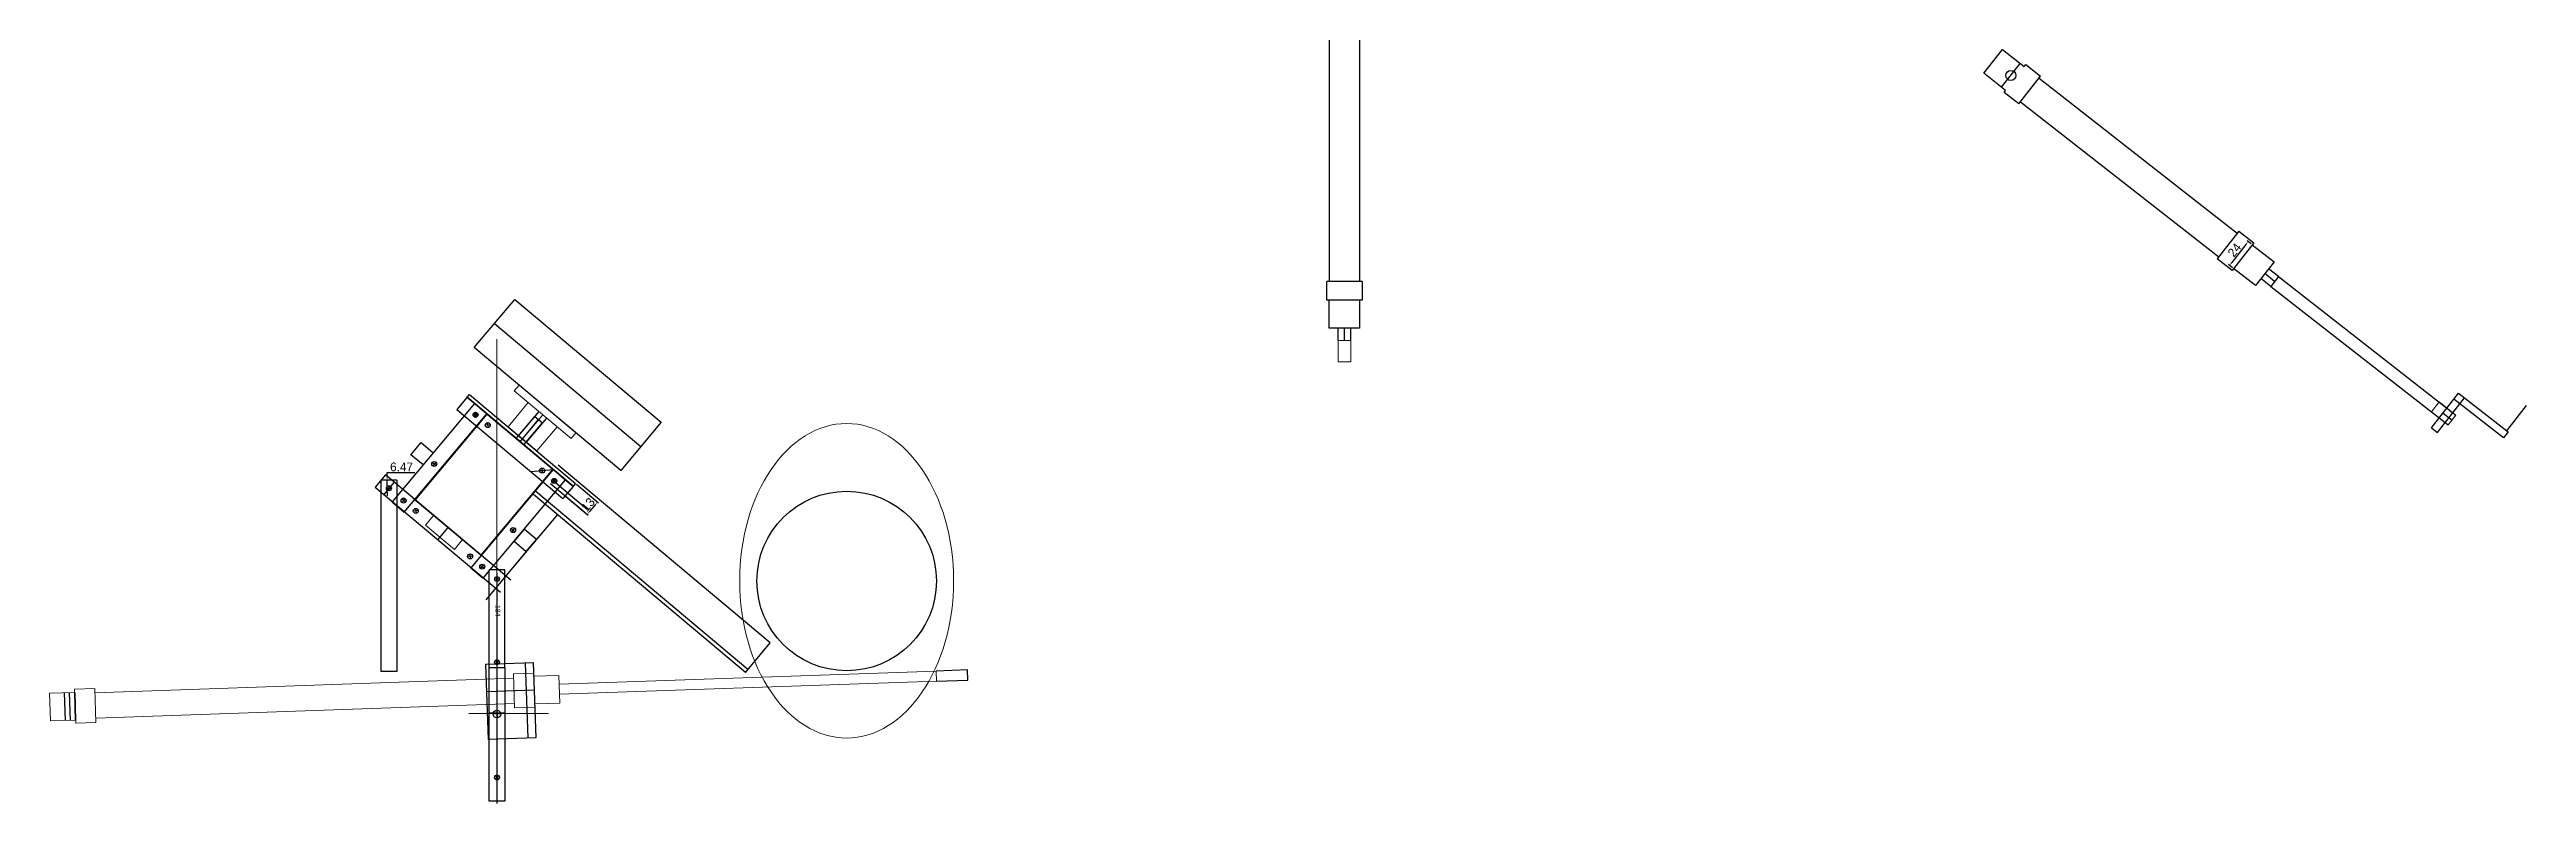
# Model space of a CAD drawing. Header units: millimetres. Extents: x -15418 to 43885, y -27590 to 23052.
# Drawn here: x 38360 to 40329, y -12290 to -11691 of the extents above; entities that cross this region are included whole.
import ezdxf

# ---------------------------------------------------------------- set-up
doc = ezdxf.new("R2010")
doc.units = ezdxf.units.MM
doc.header["$LTSCALE"] = 0.5
doc.layers.get('0').update_dxf_attribs({"lineweight": 5})
doc.layers.get('Defpoints').update_dxf_attribs({"color": 4})
doc.layers.add('Layer1', color=1, linetype='Continuous')
doc.layers.add('Layer2', color=2, linetype='Continuous')
doc.layers.add('Layer5', color=51, linetype='Continuous', lineweight=5)
doc.layers.add('Layer9', color=3, linetype='Continuous', lineweight=5)
doc.dimstyles.new('ISO-25', dxfattribs={"dimtxt": 7, "dimasz": 3, "dimexe": 1, "dimexo": 1, "dimgap": 1, "dimtad": 1, "dimtoh": 1, "dimdec": 3, "dimdsep": 46, "dimtxsty": 'Standard', "dimcen": 2.5, "dimadec": 0, "dimazin": 0, "dimtfac": 1, "dimtdec": 3, "dimtmove": 0, "dimatfit": 3, "dimfxl": 1, "dimarcsym": 1})

msp = doc.modelspace()

# ---------------------------------------------------------------- texts
at = {"layer": 'Layer1', "transparency": 33554661, "insert": (38718.3853, -12132.6375), "char_height": 4, "attachment_point": 1, "rotation": 270}
msp.add_mtext_dynamic_manual_height_columns('184', width=15.417388, gutter_width=20, heights=[0], dxfattribs=at)

# ---------------------------------------------------------------- blocks, each defined once
blk = doc.blocks.new('*D225')
at = {"layer": 'Defpoints', "color": 0, "transparency": 16777216}
for p in [(38628.4, -12033.5), (38629.8, -12033.5), (38629.8, -12039.9)]:
    blk.add_point(p, dxfattribs=at)
at = {"layer": 'Layer1', "color": 0, "lineweight": -2, "transparency": 16777216}
for p, q in [((38628.4, -12030.5), (38628.4, -12027.5)), ((38628.4, -12027.5), (38650.4, -12027.5)), ((38628.8, -12033.5), (38627.4, -12033.5)), ((38628.8, -12039.9), (38627.4, -12039.9)), ((38628.4, -12039.9), (38628.4, -12033.5)), ((38628.4, -12042.9), (38628.4, -12045.9))]:
    blk.add_line(p, q, dxfattribs=at)
at = {"layer": 'Layer1', "color": 0, "transparency": 16777216}
for points in [[(38627.9, -12030.5), (38628.9, -12030.5), (38628.4, -12033.5)], [(38627.9, -12042.9), (38628.9, -12042.9), (38628.4, -12039.9)]]:
    blk.add_solid(points, dxfattribs=at)
at = {"layer": 'Layer1', "color": 0, "transparency": 16777216, "insert": (38639.9, -12023), "char_height": 7, "attachment_point": 5}
blk.add_mtext('6.47', dxfattribs=at)
blk = doc.blocks.new('*D226')
at = {"layer": 'Defpoints', "color": 0, "transparency": 16777216}
for p in [(38769.8, -12046), (38778.1, -12036), (38787.4, -12060.8)]:
    blk.add_point(p, dxfattribs=at)
at = {"layer": 'Layer1', "color": 0, "lineweight": -2, "transparency": 16777216}
for p, q in [((38770.5, -12046.6), (38788.2, -12061.4)), ((38778.9, -12036.7), (38796.5, -12051.4)), ((38793.8, -12053.1), (38789.3, -12058.5))]:
    blk.add_line(p, q, dxfattribs=at)
at = {"layer": 'Layer1', "color": 0, "transparency": 16777216}
for points in [[(38789, -12058.1), (38789.7, -12058.8), (38787.4, -12060.8)], [(38793.5, -12052.8), (38794.2, -12053.4), (38795.8, -12050.8)]]:
    blk.add_solid(points, dxfattribs=at)
at = {"layer": 'Layer1', "color": 0, "transparency": 16777216, "insert": (38788.1, -12052.9), "char_height": 7, "attachment_point": 5, "rotation": 50}
blk.add_mtext('13', dxfattribs=at)
blk = doc.blocks.new('*D227')
at = {"layer": 'Defpoints', "color": 0, "transparency": 16777216}
for p in [(40111, -11846.3), (40093, -11862.7), (40096.2, -11865.2)]:
    blk.add_point(p, dxfattribs=at)
at = {"layer": 'Layer1', "color": 0, "lineweight": -2, "transparency": 16777216}
for p, q in [((40106, -11846.2), (40094.9, -11860.4)), ((40110.2, -11845.7), (40107, -11843.2)), ((40095.4, -11864.6), (40092.2, -11862.1))]:
    blk.add_line(p, q, dxfattribs=at)
at = {"layer": 'Layer1', "color": 0, "transparency": 16777216}
for points in [[(40105.6, -11845.9), (40106.4, -11846.5), (40107.8, -11843.8)], [(40094.5, -11860.1), (40095.3, -11860.7), (40093, -11862.7)]]:
    blk.add_solid(points, dxfattribs=at)
at = {"layer": 'Layer1', "color": 0, "transparency": 16777216, "insert": (40096.9, -11850.5), "char_height": 7, "attachment_point": 5, "rotation": 52}
blk.add_mtext('24', dxfattribs=at)

# ---------------------------------------------------------------- dimensions: what is measured, and where the dimension line sits
at = {"layer": 'Layer1', "transparency": 33554661}
for p1, p2, distance, picture, middle in [((40111.0135, -11846.3367), (40096.2376, -11865.2489), -4.0631, '*D227', (40096.8777, -11850.5208)), ((38778.1389, -12036.0154), (38769.7826, -12045.974), 23.0083, '*D226', (38788.1389, -12052.8916))]:
    dim = msp.add_aligned_dim(p1=p1, p2=p2, distance=distance, dimstyle='ISO-25', dxfattribs=at)
    dim.commit()
    dim.dimension.update_dxf_attribs({"geometry": picture, "text_midpoint": middle})
dim = msp.add_linear_dim(base=(38628.3625, -12033.4722), p1=(38629.8132, -12039.9422), p2=(38629.8132, -12033.4722), angle=90, dimstyle='ISO-25', dxfattribs=at)
dim.commit()
dim.dimension.update_dxf_attribs({"geometry": '*D225', "text_midpoint": (38639.8625, -12022.9722)})

# ---------------------------------------------------------------- linework, layer by layer
at = {"transparency": 33554661}
for p, q in [((38729.4778, -11962.5487), (38733.3345, -11957.9525)), ((38774.6744, -12000.4732), (38729.4778, -11962.5487)), ((38733.3345, -11957.9525), (38778.5312, -11995.8769)), ((38708.0326, -11981.1054), (38650.8245, -12049.2834)), ((38740.5855, -11971.8692), (38724.5158, -11991.0203)), ((38752.0761, -11981.511), (38736.0064, -12000.6621)), ((38747.4971, -12010.3039), (38724.5158, -11991.0203)), ((38763.5668, -11991.1528), (38747.4971, -12010.3039)), ((38778.5312, -11995.8769), (38774.6744, -12000.4732)), ((38702.9155, -12092.993), (38760.1236, -12024.815)), ((38650.8245, -12049.2834), (38702.9155, -12092.993)), ((38665.3793, -12061.4964), (38658.9193, -12069.1951)), ((38658.9193, -12069.1951), (38681.9006, -12088.4787)), ((38688.3606, -12080.78), (38665.3793, -12061.4964)), ((38681.9006, -12088.4787), (38688.3606, -12080.78))]:
    msp.add_line(p, q, dxfattribs=at)
at = {"layer": 'Defpoints', "transparency": 33554661}
for p, q in [((38932.925, -12162.894), (38764.3952, -12021.4807)), ((38913.32, -12186.2583), (38744.7902, -12044.845)), ((38915.2483, -12183.9602), (38746.7186, -12042.5469)), ((38706.9719, -12179.7372), (38744.449, -12178.4285)), ((38709.0659, -12239.7006), (38706.9719, -12179.7372)), ((38740.5467, -12238.6013), (38738.4527, -12178.6378)), ((38744.449, -12178.4285), (38746.543, -12238.3919)), ((38745.2168, -12200.415), (38707.7397, -12201.7238)), ((38718.7615, -12219.3499), (38712.7652, -12219.5593)), ((38715.6587, -12216.4564), (38715.8681, -12222.4527)), ((38715.6587, -12216.4564), (38715.8681, -12222.4527)), ((38746.543, -12238.3919), (38709.0659, -12239.7006))]:
    msp.add_line(p, q, dxfattribs=at)
msp.add_circle((38715.7634, -12219.4546), 3, dxfattribs=at)
at = {"layer": 'Layer1', "transparency": 33554661}
for p, q in [((39377.3982, -11675.5356), (39377.3982, -11875.5356)), ((39401.3982, -11675.5356), (39401.3982, -11875.5356)), ((39897.6589, -11710.1023), (39912.4348, -11691.19)), ((39912.4348, -11691.19), (39929.771, -11704.7346)), ((39914.9951, -11723.6468), (39897.6589, -11710.1023)), ((39911.8431, -11721.1842), (39926.619, -11702.2719)), ((39925.584, -11734.4578), (39942.8225, -11712.3935)), ((39929.771, -11704.7346), (39931.0023, -11703.1585)), ((39931.0023, -11703.1585), (39942.8225, -11712.3935)), ((39941.5912, -11713.9695), (40099.1933, -11837.1018)), ((39913.7638, -11725.2228), (39914.9951, -11723.6468)), ((39925.584, -11734.4578), (39913.7638, -11725.2228)), ((39926.8153, -11732.8817), (40084.4175, -11856.014)), ((40100.4247, -11835.5257), (40083.1861, -11857.59)), ((40112.2448, -11844.7607), (40095.0063, -11866.825)), ((40100.4247, -11835.5257), (40112.2448, -11844.7607)), ((40111.0135, -11846.3367), (40128.3497, -11859.8812)), ((40095.0063, -11866.825), (40083.1861, -11857.59)), ((40113.5739, -11878.7935), (40096.2376, -11865.2489)), ((40128.3497, -11859.8812), (40113.5739, -11878.7935)), ((40128.8419, -11875.494), (40120.9618, -11869.3374)), ((40131.9202, -11871.5539), (40124.0401, -11865.3973)), ((40131.9202, -11871.5539), (40125.7636, -11879.434)), ((40131.9202, -11871.5539), (40272.9741, -11981.7573)), ((38697.7135, -11928.0629), (38729.8528, -11889.7606)), ((38729.8528, -11889.7606), (38846.2916, -11987.4643)), ((39375.3982, -11890.5356), (39375.3982, -11875.5356)), ((39403.3982, -11875.5356), (39375.3982, -11875.5356)), ((39403.3982, -11890.5356), (39375.3982, -11890.5356)), ((39377.3982, -11912.5356), (39377.3982, -11890.5356)), ((39401.3982, -11890.5356), (39401.3982, -11912.5356)), ((39403.3982, -11875.5356), (39403.3982, -11890.5356)), ((40125.7636, -11879.434), (40117.8835, -11873.2774)), ((40125.7636, -11879.434), (40266.8175, -11989.6374)), ((38713.7832, -11908.9117), (38830.2219, -12006.6155)), ((38814.1522, -12025.7666), (38697.7135, -11928.0629)), ((39401.3982, -11912.5356), (39377.3982, -11912.5356)), ((39384.3982, -11922.5356), (39384.3982, -11912.5356)), ((39389.3982, -11922.5356), (39389.3982, -11912.5356)), ((39394.3982, -11922.5356), (39394.3982, -11912.5356)), ((38691.9456, -11967.6069), (38683.7822, -11977.3357)), ((38691.9456, -11967.6069), (38693.874, -11965.3088)), ((38776.2105, -12038.3135), (38691.9456, -11967.6069)), ((38691.9456, -11967.6069), (38776.2105, -12038.3135)), ((38702.3638, -11976.3488), (38692.6351, -11968.1854)), ((38693.874, -11965.3088), (38778.1389, -12036.0154)), ((40253.5688, -11991.9766), (40275.117, -11964.3962)), ((40258.2969, -11995.6706), (40279.845, -11968.0902)), ((40310.8235, -11999.9074), (40271.423, -11969.1243)), ((40275.117, -11964.3962), (40314.5175, -11995.1793)), ((40275.117, -11964.3962), (40313.3355, -11994.2558)), ((38697.9208, -11972.6206), (38632.3564, -12050.7572)), ((38642.0852, -12058.9206), (38707.6495, -11980.7841)), ((38683.7822, -11977.3357), (38768.0471, -12048.0423)), ((38700.6958, -11981.3924), (38696.7111, -11981.741)), ((38700.2355, -11982.8523), (38697.1714, -11980.2812)), ((38697.4179, -11983.0988), (38699.989, -11980.0346)), ((38707.6495, -11980.7841), (38697.9208, -11972.6206)), ((38698.8778, -11983.5591), (38698.5291, -11979.5743)), ((38702.3638, -11976.3488), (38712.0926, -11984.5122)), ((38710.4246, -11989.5558), (38706.4398, -11989.9044)), ((38708.0326, -11981.1054), (38760.1236, -12024.815)), ((38708.2579, -11987.7377), (38708.6065, -11991.7225)), ((38731.0139, -12000.3891), (38745.798, -11982.7701)), ((38734.0781, -12002.9602), (38748.8622, -11985.3412)), ((38737.1422, -12005.5314), (38751.9264, -11987.9124)), ((38745.798, -11982.7701), (38751.9264, -11987.9124)), ((38846.2916, -11987.4643), (38814.1522, -12025.7666)), ((40262.8037, -11980.1564), (40269.8958, -11985.6974)), ((40313.3355, -11994.2558), (40329.0348, -11974.1615)), ((38647.2464, -12013.2543), (38655.4098, -12003.5255)), ((38655.4098, -12003.5255), (38665.1386, -12011.6889)), ((38731.0139, -12000.3891), (38737.1422, -12005.5314)), ((40253.5688, -11991.9766), (40258.2969, -11995.6706)), ((40314.5175, -11995.1793), (40310.8235, -11999.9074)), ((38627.0771, -12029.357), (38618.9137, -12039.0858)), ((38726.6629, -12112.9194), (38627.0771, -12029.357)), ((38656.9752, -12021.4177), (38647.2464, -12013.2543)), ((38665.1386, -12011.6889), (38656.9752, -12021.4177)), ((38664.3892, -12019.3494), (38667.4534, -12021.9206)), ((38667.2069, -12019.1029), (38664.6357, -12022.1671)), ((38760.5066, -12025.1364), (38694.9423, -12103.2729)), ((38742.6144, -12026.7018), (38760.5066, -12025.1364)), ((38753.5529, -12025.7448), (38749.5681, -12026.0934)), ((38751.3862, -12023.9267), (38751.7348, -12027.9115)), ((38765.7923, -12029.5716), (38756.0635, -12021.4082)), ((38770.2354, -12033.2998), (38760.5066, -12025.1364)), ((38765.7923, -12029.5716), (38775.5211, -12037.735)), ((38618.9137, -12039.0858), (38718.4995, -12122.6481)), ((38623.4632, -12033.4722), (38623.4632, -12185.4722)), ((38636.1632, -12033.4722), (38623.4632, -12033.4722)), ((38633.8949, -12035.0778), (38625.7315, -12044.8066)), ((38627.8132, -12039.9422), (38631.8132, -12039.9422)), ((38629.8132, -12037.9422), (38629.8132, -12041.9422)), ((38636.1632, -12033.4722), (38636.1632, -12185.4722)), ((38643.0226, -12051.0262), (38639.9584, -12048.4551)), ((38640.2049, -12051.2727), (38642.7761, -12048.2085)), ((38704.671, -12111.4363), (38770.2354, -12033.2998)), ((38785.8696, -12059.4725), (38758.392, -12036.4161)), ((38763.2817, -12033.9082), (38759.2969, -12034.2568)), ((38759.7572, -12032.7969), (38762.8214, -12035.3681)), ((38760.0037, -12035.6146), (38762.5749, -12032.5504)), ((38787.7979, -12057.1744), (38760.3204, -12034.118)), ((38761.4636, -12036.0749), (38761.115, -12032.0901)), ((38776.3108, -12038.3977), (38768.1474, -12048.1264)), ((38778.1389, -12036.0154), (38776.2105, -12038.3135)), ((38632.3564, -12050.7572), (38642.0852, -12058.9206)), ((38653.2165, -12057.7338), (38649.2317, -12058.0824)), ((38651.0498, -12055.9157), (38651.3984, -12059.9005)), ((38763.7659, -12060.7675), (38728.4126, -12102.9)), ((38668.7066, -12080.8669), (38676.87, -12071.1382)), ((38726.975, -12071.8652), (38730.0392, -12074.4363)), ((38729.7927, -12071.6187), (38727.2215, -12074.6828)), ((38737.4532, -12072.3681), (38729.2898, -12082.0968)), ((38729.2898, -12082.0968), (38739.0186, -12090.2602)), ((38747.182, -12080.5315), (38737.4532, -12072.3681)), ((38739.0186, -12090.2602), (38747.182, -12080.5315)), ((38696.3448, -12093.9227), (38692.36, -12094.2713)), ((38694.1781, -12092.1046), (38694.5267, -12096.0894)), ((38694.9423, -12103.2729), (38704.671, -12111.4363)), ((38702.5443, -12100.9708), (38705.6084, -12103.542)), ((38702.7908, -12103.7885), (38705.3619, -12100.7243)), ((38739.0186, -12090.2602), (38706.8792, -12128.5625)), ((38709.4134, -12182.7745), (38709.4134, -12104.7745)), ((38722.1134, -12104.7745), (38709.4134, -12104.7745)), ((38715.7634, -12107.4729), (38715.7634, -12290.4745)), ((38722.1134, -12182.7745), (38722.1134, -12104.7745)), ((38717.7634, -12112.0629), (38713.7634, -12112.0629)), ((38715.7634, -12114.0629), (38715.7634, -12110.0629)), ((38913.32, -12186.2583), (38932.925, -12162.894)), ((38636.1632, -12185.4722), (38623.4632, -12185.4722)), ((38722.1134, -12182.7745), (38709.4134, -12182.7745)), ((38709.4134, -12288.7745), (38709.4134, -12182.7745)), ((38717.2955, -12176.8989), (38714.2313, -12179.4701)), ((38714.4778, -12176.6524), (38717.0489, -12179.7166)), ((38722.1134, -12182.7745), (38722.1134, -12288.7745)), ((39089.8671, -12184.3772), (39064.8823, -12185.2496)), ((39090.1463, -12192.3723), (39089.8671, -12184.3772)), ((39065.1615, -12193.2448), (39090.1463, -12192.3723)), ((38722.1134, -12218.7745), (38709.4134, -12218.7745)), ((38717.1776, -12271.1387), (38714.3491, -12268.3103)), ((38717.1776, -12268.3103), (38714.3491, -12271.1387)), ((38722.1134, -12288.7745), (38709.4134, -12288.7745))]:
    msp.add_line(p, q, dxfattribs=at)
for centre, radius in [((39919.231, -11711.728), 4), ((38698.7035, -11981.5667), 2), ((38698.7035, -11981.5667), 2), ((38708.4322, -11989.7301), 2), ((38665.9213, -12020.635), 2), ((38751.5605, -12025.9191), 2), ((38629.8132, -12039.9422), 2), ((38641.4905, -12049.7406), 2), ((38761.2893, -12034.0825), 2), ((38761.2893, -12034.0825), 2), ((38993.7051, -12113.6466), 71.354), ((38651.2241, -12057.9081), 2), ((38728.5071, -12073.1507), 2), ((38694.3524, -12094.097), 2), ((38704.0764, -12102.2564), 2), ((38715.7634, -12112.0629), 2), ((38715.7634, -12112.0629), 2), ((38715.7634, -12178.1845), 2), ((38715.7634, -12269.7245), 2)]:
    msp.add_circle(centre, radius, dxfattribs=at)
at = {"layer": 'Layer2', "transparency": 33554661}
for p, q in [((38749.0119, -11978.9398), (38732.9423, -11998.0909)), ((38755.1403, -11984.0821), (38739.0706, -12003.2332)), ((38372.828, -12224.4259), (38372.0602, -12202.4393)), ((38376.8255, -12224.2863), (38376.0577, -12202.2997)), ((38380.8231, -12224.1467), (38380.0553, -12202.1601)), ((38380.8231, -12224.1467), (38380.0553, -12202.1601)), ((38380.0553, -12202.1601), (38380.8231, -12224.1467))]:
    msp.add_line(p, q, dxfattribs=at)
at = {"layer": 'Layer5', "transparency": 33554661}
msp.add_ellipse((38993.7051, -12113.4483), major_axis=(0, -125), ratio=0.68, dxfattribs=at)
at = {"layer": 'Layer9', "transparency": 33554661}
for p, q in [((38715.7634, -12219.4546), (38715.7634, -11921.4053)), ((39384.3982, -11922.5356), (39394.3982, -11922.5356)), ((39384.3982, -11922.5356), (39384.3982, -11939.5356)), ((39394.3982, -11922.5356), (39394.3982, -11939.5356)), ((39394.3982, -11939.5356), (39384.3982, -11939.5356)), ((40253.4213, -11979.1712), (40259.578, -11971.2911)), ((40259.578, -11971.2911), (40272.9741, -11981.7573)), ((40266.8175, -11989.6374), (40253.4213, -11979.1712)), ((40272.9741, -11981.7573), (40266.8175, -11989.6374)), ((40272.9741, -11981.7573), (40266.8175, -11989.6374)), ((38747.182, -12080.5315), (38763.7659, -12060.7675)), ((38744.7457, -12186.9233), (38728.7554, -12187.4817)), ((38728.7554, -12187.4817), (38729.6977, -12214.4652)), ((38765.0651, -12195.7195), (39064.8823, -12185.2496)), ((39064.8823, -12185.2496), (39065.1615, -12193.2448)), ((38360.0675, -12202.8581), (38380.0553, -12202.1601)), ((38360.8353, -12224.8447), (38360.0675, -12202.8581)), ((38379.968, -12199.6616), (38395.9583, -12199.1032)), ((38380.9103, -12226.6451), (38379.968, -12199.6616)), ((38395.9583, -12199.1032), (38396.9006, -12226.0868)), ((38728.8776, -12190.9795), (38396.0804, -12202.6011)), ((38764.8208, -12188.7238), (38744.8329, -12189.4218)), ((38765.5885, -12210.7104), (38764.8208, -12188.7238)), ((39065.1615, -12193.2448), (38765.3443, -12203.7146)), ((38360.591, -12217.8489), (38360.3118, -12209.8538)), ((38380.8231, -12224.1467), (38360.8353, -12224.8447)), ((38396.9006, -12226.0868), (38380.9103, -12226.6451)), ((38396.7784, -12222.5889), (38729.5756, -12210.9673)), ((38756.6973, -12219.0236), (38693.2509, -12219.0236)), ((38729.6977, -12214.4652), (38745.688, -12213.9068)), ((38745.6007, -12211.4083), (38765.5885, -12210.7104))]:
    msp.add_line(p, q, dxfattribs=at)

msp.set_redraw_order([(e.dxf.handle, doc.entitydb.next_handle()) for e in msp.query("TEXT MTEXT ATTDEF DIMENSION ARC_DIMENSION")])  # texts and dimensions are drawn at this point

doc.saveas('drawing.dxf')
